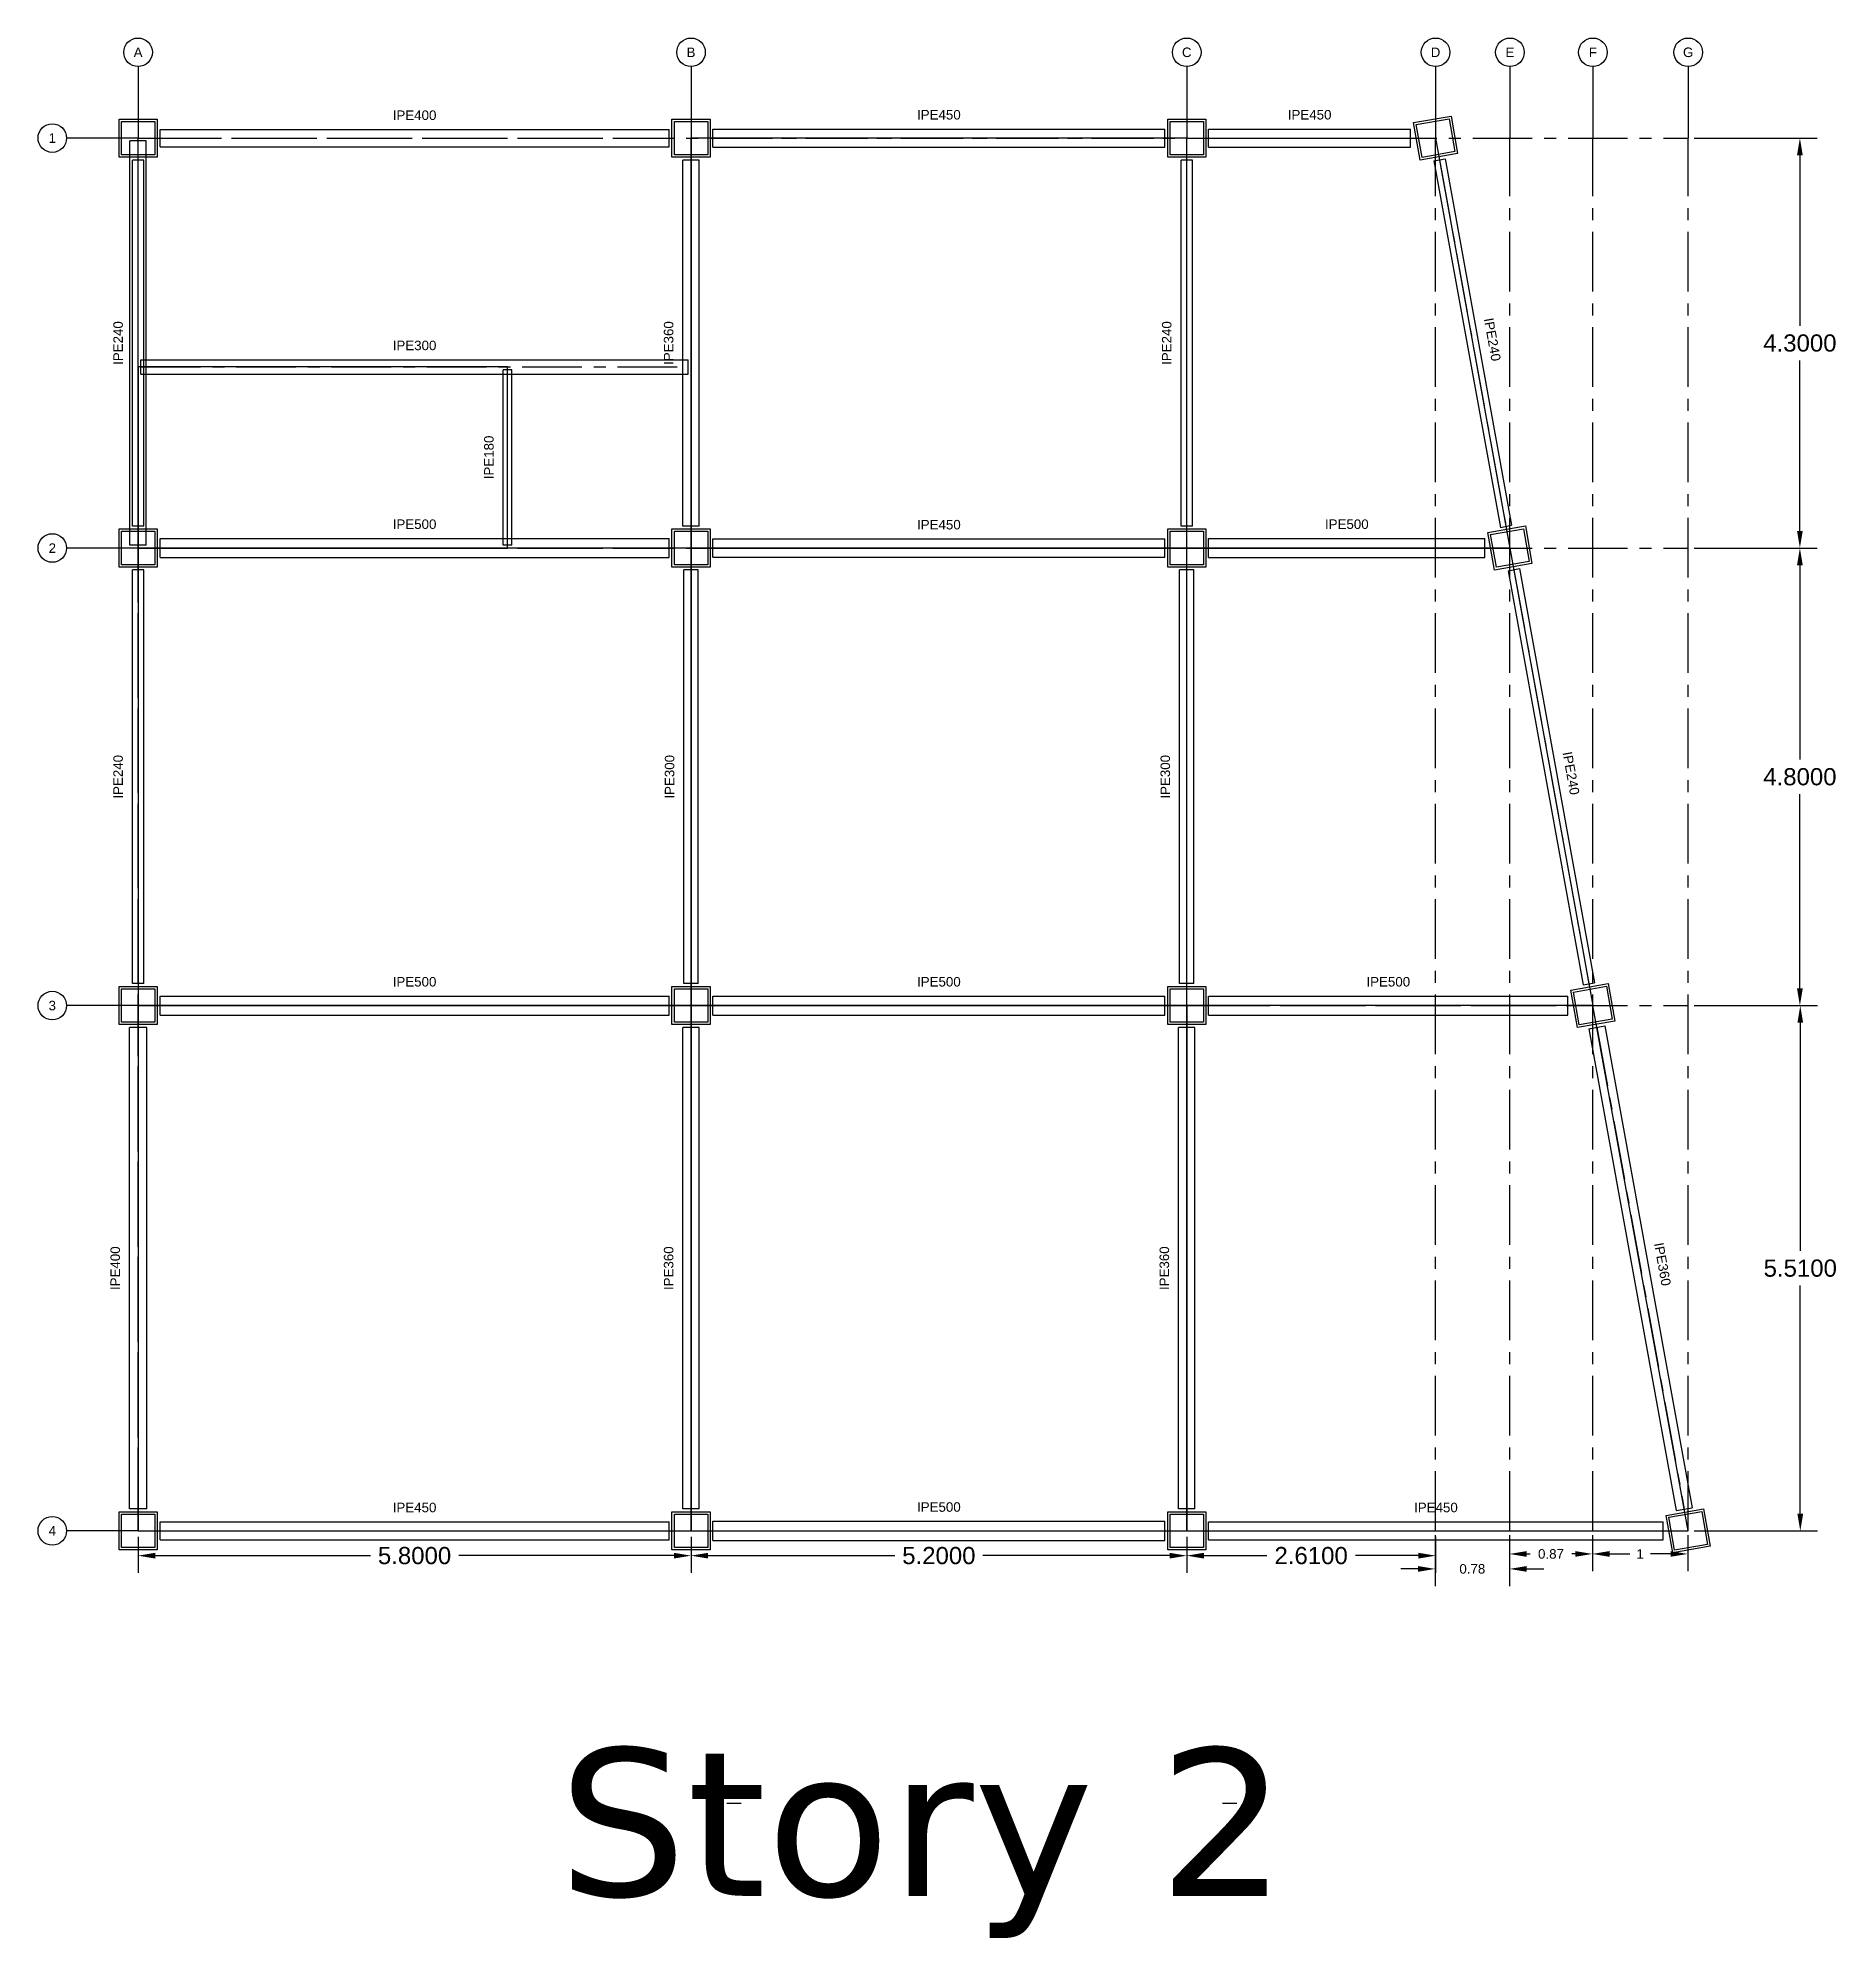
# Model space of a CAD drawing. Header units: metres. Extents: x 158 to 495, y 93 to 262.
# Drawn here: x 206.19 to 225.05, y 199.16 to 219.09 of the extents above; entities that cross this region are included whole.
import ezdxf
from ezdxf.enums import TextEntityAlignment as Align

# ---------------------------------------------------------------- set-up
doc = ezdxf.new("R2010")
doc.units = ezdxf.units.M
doc.header["$MEASUREMENT"] = 0
doc.linetypes.add('CENTER', pattern=[2, 1.25, -0.25, 0.25, -0.25])
doc.styles.get("Standard").update_dxf_attribs({"font": 'arial.ttf'})
doc.dimstyles.get("Standard").update_dxf_attribs({"dimtxt": 0.18, "dimasz": 0.18, "dimexe": 0.18, "dimexo": 0.0625, "dimgap": 0.09, "dimtad": 0, "dimtih": 1, "dimtoh": 1, "dimdec": 4, "dimzin": 0, "dimdsep": 46, "dimtxsty": 'Standard', "dimcen": 0.09, "dimadec": 0, "dimazin": 0, "dimtfac": 1, "dimtdec": 4, "dimtofl": 0, "dimtmove": 0, "dimatfit": 3, "dimfxl": 1, "dimtolj": 1, "dimtzin": 0, "dimarcsym": 0})

msp = doc.modelspace()

# ---------------------------------------------------------------- texts
for s, p in [('A', (207.24418, 218.93748)), ('B', (213.04418, 218.93748)), ('C', (218.24418, 218.93748)), ('D', (220.85418, 218.93748)), ('E', (221.63418, 218.93748)), ('F', (222.50418, 218.93748)), ('G', (223.50418, 218.93748)), ('IPE400', (210.14418, 218.27748)), ('IPE450', (215.64418, 218.28248)), ('IPE450', (219.53333, 218.28248)), ('1', (206.34418, 218.03748)), ('IPE300', (210.14418, 215.86248)), ('IPE500', (210.14418, 213.98748)), ('IPE450', (215.64418, 213.98248)), ('IPE500', (219.92333, 213.98748)), ('2', (206.34418, 213.73748)), ('IPE500', (210.14418, 209.18748)), ('IPE500', (215.64418, 209.18748)), ('IPE500', (220.35833, 209.18748)), ('3', (206.34418, 208.93748)), ('IPE450', (210.14418, 203.67248)), ('IPE500', (215.64418, 203.67748)), ('IPE450', (220.85833, 203.67248)), ('4', (206.34418, 203.42748))]:
    msp.add_text(s, height=0.1).set_placement(p, align=Align.MIDDLE)
for s, rotation, p in [('IPE240', 90, (207.03418, 215.88748)), ('IPE360', 90, (212.80918, 215.88748)), ('IPE240', 90, (218.03418, 215.88748)), ('IPE240', 280.281393, (221.4508, 215.92496)), ('IPE180', 90, (210.92368, 214.68748)), ('IPE240', 90, (207.03418, 211.33748)), ('IPE300', 90, (212.81918, 211.33748)), ('IPE300', 90, (218.01918, 211.33748)), ('IPE240', 280.273331, (222.27581, 211.37493)), ('IPE400', 90, (207.00418, 206.18248)), ('IPE360', 90, (212.80918, 206.18248)), ('IPE360', 90, (218.00918, 206.18248)), ('IPE360', 280.286544, (223.2354, 206.22445))]:
    msp.add_text(s, height=0.1, rotation=rotation).set_placement(p, align=Align.MIDDLE)
at = {"insert": (211.65067, 201.14855), "char_height": 1.55, "attachment_point": 1}
msp.add_mtext_dynamic_manual_height_columns('{\\fVerdana|b0|i0|c0|p34;Story 2}', width=8.7628607, gutter_width=1, heights=[0], dxfattribs=at)

# ---------------------------------------------------------------- blocks, each defined once
blk = doc.blocks.new('*D196')
at = {"color": 0, "lineweight": -2, "transparency": 16777216}
for p, q in [((207.244, 203.365), (207.244, 202.987)), ((213.044, 203.365), (213.044, 202.987)), ((207.424, 203.167), (209.681, 203.167)), ((212.864, 203.167), (210.607, 203.167))]:
    blk.add_line(p, q, dxfattribs=at)
at = {"color": 0, "transparency": 16777216}
for points in [[(207.424, 203.197), (207.424, 203.137), (207.244, 203.167)], [(212.864, 203.197), (212.864, 203.137), (213.044, 203.167)]]:
    blk.add_solid(points, dxfattribs=at)
at = {"layer": 'Defpoints', "color": 0, "transparency": 16777216}
for p in [(207.244, 203.427), (213.044, 203.427), (213.044, 203.167)]:
    blk.add_point(p, dxfattribs=at)
at = {"color": 0, "transparency": 16777216, "insert": (210.144, 203.167), "char_height": 0.18, "attachment_point": 5}
blk.add_mtext('\\A1;5.8000', dxfattribs=at)
blk = doc.blocks.new('*D197')
at = {"color": 0, "lineweight": -2, "transparency": 16777216}
for p, q in [((213.044, 203.365), (213.044, 202.987)), ((218.244, 203.365), (218.244, 202.987)), ((213.224, 203.167), (215.181, 203.167)), ((218.064, 203.167), (216.107, 203.167))]:
    blk.add_line(p, q, dxfattribs=at)
at = {"color": 0, "transparency": 16777216}
for points in [[(213.224, 203.197), (213.224, 203.137), (213.044, 203.167)], [(218.064, 203.197), (218.064, 203.137), (218.244, 203.167)]]:
    blk.add_solid(points, dxfattribs=at)
at = {"layer": 'Defpoints', "color": 0, "transparency": 16777216}
for p in [(213.044, 203.427), (218.244, 203.427), (218.244, 203.167)]:
    blk.add_point(p, dxfattribs=at)
at = {"color": 0, "transparency": 16777216, "insert": (215.644, 203.167), "char_height": 0.18, "attachment_point": 5}
blk.add_mtext('\\A1;5.2000', dxfattribs=at)
blk = doc.blocks.new('*D198')
at = {"color": 0, "lineweight": -2, "transparency": 16777216}
for p, q in [((218.244, 203.365), (218.244, 202.987)), ((220.854, 203.365), (220.854, 202.987)), ((218.424, 203.167), (219.084, 203.167)), ((220.674, 203.167), (220.014, 203.167))]:
    blk.add_line(p, q, dxfattribs=at)
at = {"color": 0, "transparency": 16777216}
for points in [[(218.424, 203.197), (218.424, 203.137), (218.244, 203.167)], [(220.674, 203.197), (220.674, 203.137), (220.854, 203.167)]]:
    blk.add_solid(points, dxfattribs=at)
at = {"layer": 'Defpoints', "color": 0, "transparency": 16777216}
for p in [(218.244, 203.427), (220.854, 203.427), (220.854, 203.167)]:
    blk.add_point(p, dxfattribs=at)
at = {"color": 0, "transparency": 16777216, "insert": (219.549, 203.167), "char_height": 0.18, "attachment_point": 5}
blk.add_mtext('\\A1;2.6100', dxfattribs=at)
blk = doc.blocks.new('*D220')
at = {"color": 0, "lineweight": -2, "transparency": 16777216}
for p, q in [((223.567, 218.037), (224.856, 218.037)), ((224.676, 217.857), (224.676, 216.069)), ((224.676, 213.917), (224.676, 215.706)), ((223.567, 213.737), (224.856, 213.737))]:
    blk.add_line(p, q, dxfattribs=at)
at = {"color": 0, "transparency": 16777216}
for points in [[(224.646, 217.857), (224.706, 217.857), (224.676, 218.037)], [(224.646, 213.917), (224.706, 213.917), (224.676, 213.737)]]:
    blk.add_solid(points, dxfattribs=at)
at = {"layer": 'Defpoints', "color": 0, "transparency": 16777216}
for p in [(223.504, 218.037), (223.504, 213.737), (224.676, 213.737)]:
    blk.add_point(p, dxfattribs=at)
at = {"color": 0, "transparency": 16777216, "insert": (224.676, 215.887), "char_height": 0.18, "attachment_point": 5}
blk.add_mtext('\\A1;4.3000', dxfattribs=at)
blk = doc.blocks.new('*D221')
at = {"color": 0, "lineweight": -2, "transparency": 16777216}
for p, q in [((223.567, 213.737), (224.856, 213.737)), ((224.676, 213.557), (224.676, 211.519)), ((224.676, 209.117), (224.676, 211.156)), ((223.567, 208.937), (224.856, 208.937))]:
    blk.add_line(p, q, dxfattribs=at)
at = {"color": 0, "transparency": 16777216}
for points in [[(224.646, 213.557), (224.706, 213.557), (224.676, 213.737)], [(224.646, 209.117), (224.706, 209.117), (224.676, 208.937)]]:
    blk.add_solid(points, dxfattribs=at)
at = {"layer": 'Defpoints', "color": 0, "transparency": 16777216}
for p in [(223.504, 213.737), (223.504, 208.937), (224.676, 208.937)]:
    blk.add_point(p, dxfattribs=at)
at = {"color": 0, "transparency": 16777216, "insert": (224.676, 211.337), "char_height": 0.18, "attachment_point": 5}
blk.add_mtext('\\A1;4.8000', dxfattribs=at)
blk = doc.blocks.new('*D222')
at = {"color": 0, "lineweight": -2, "transparency": 16777216}
for p, q in [((223.567, 208.937), (224.86, 208.937)), ((224.68, 208.757), (224.68, 206.364)), ((224.68, 203.607), (224.68, 206.001)), ((223.567, 203.427), (224.86, 203.427))]:
    blk.add_line(p, q, dxfattribs=at)
at = {"color": 0, "transparency": 16777216}
for points in [[(224.65, 208.757), (224.71, 208.757), (224.68, 208.937)], [(224.65, 203.607), (224.71, 203.607), (224.68, 203.427)]]:
    blk.add_solid(points, dxfattribs=at)
at = {"layer": 'Defpoints', "color": 0, "transparency": 16777216}
for p in [(223.504, 208.937), (223.504, 203.427), (224.68, 203.427)]:
    blk.add_point(p, dxfattribs=at)
at = {"color": 0, "transparency": 16777216, "insert": (224.68, 206.182), "char_height": 0.18, "attachment_point": 5}
blk.add_mtext('\\A1;5.5100', dxfattribs=at)
blk = doc.blocks.new('*D238')
at = {"color": 0, "lineweight": -2, "transparency": 16777216}
for p, q in [((220.85, 203.383), (220.85, 202.848)), ((221.63, 203.383), (221.63, 202.848)), ((220.67, 203.028), (220.49, 203.028)), ((221.81, 203.028), (221.99, 203.028))]:
    blk.add_line(p, q, dxfattribs=at)
at = {"color": 0, "transparency": 16777216}
for points in [[(220.67, 203.058), (220.67, 202.998), (220.85, 203.028)], [(221.81, 203.058), (221.81, 202.998), (221.63, 203.028)]]:
    blk.add_solid(points, dxfattribs=at)
at = {"layer": 'Defpoints', "color": 0, "transparency": 16777216}
for p in [(220.85, 203.445), (221.63, 203.445), (221.63, 203.028)]:
    blk.add_point(p, dxfattribs=at)
at = {"color": 0, "transparency": 16777216, "insert": (221.24, 203.028), "char_height": 0.18, "attachment_point": 5}
blk.add_mtext('\\A1;{\\H0.55556x;0.78}', dxfattribs=at)
blk = doc.blocks.new('*D239')
at = {"color": 0, "lineweight": -2, "transparency": 16777216}
for p, q in [((221.63, 203.383), (221.63, 203.005)), ((222.5, 203.383), (222.5, 203.005)), ((221.81, 203.185), (221.845, 203.185)), ((222.32, 203.185), (222.285, 203.185))]:
    blk.add_line(p, q, dxfattribs=at)
at = {"color": 0, "transparency": 16777216}
for points in [[(221.81, 203.215), (221.81, 203.155), (221.63, 203.185)], [(222.32, 203.215), (222.32, 203.155), (222.5, 203.185)]]:
    blk.add_solid(points, dxfattribs=at)
at = {"layer": 'Defpoints', "color": 0, "transparency": 16777216}
for p in [(221.63, 203.445), (222.5, 203.445), (222.5, 203.185)]:
    blk.add_point(p, dxfattribs=at)
at = {"color": 0, "transparency": 16777216, "insert": (222.065, 203.185), "char_height": 0.18, "attachment_point": 5}
blk.add_mtext('\\A1;{\\H0.55556x;0.87}', dxfattribs=at)
blk = doc.blocks.new('*D240')
at = {"color": 0, "lineweight": -2, "transparency": 16777216}
for p, q in [((222.5, 203.383), (222.5, 203.005)), ((223.5, 203.383), (223.5, 203.005)), ((222.68, 203.185), (222.892, 203.185)), ((223.32, 203.185), (223.108, 203.185))]:
    blk.add_line(p, q, dxfattribs=at)
at = {"color": 0, "transparency": 16777216}
for points in [[(222.68, 203.215), (222.68, 203.155), (222.5, 203.185)], [(223.32, 203.215), (223.32, 203.155), (223.5, 203.185)]]:
    blk.add_solid(points, dxfattribs=at)
at = {"layer": 'Defpoints', "color": 0, "transparency": 16777216}
for p in [(222.5, 203.445), (223.5, 203.445), (223.5, 203.185)]:
    blk.add_point(p, dxfattribs=at)
at = {"color": 0, "transparency": 16777216, "insert": (223, 203.185), "char_height": 0.18, "attachment_point": 5}
blk.add_mtext('\\A1;{\\H0.55556x;1}', dxfattribs=at)

# ---------------------------------------------------------------- dimensions: what is measured, and where the dimension line sits
for base, p1, p2, picture, middle in [((224.67572, 213.73748), (223.50418, 218.03748), (223.50418, 213.73748), '*D220', (224.67572, 215.88748)), ((224.67572, 208.93748), (223.50418, 213.73748), (223.50418, 208.93748), '*D221', (224.67572, 211.33748)), ((224.67992, 203.42748), (223.50418, 208.93748), (223.50418, 203.42748), '*D222', (224.67992, 206.18248))]:
    dim = msp.add_linear_dim(base=base, p1=p1, p2=p2, angle=90, dimstyle='Standard')
    dim.commit()
    dim.dimension.update_dxf_attribs({"geometry": picture, "text_midpoint": middle})
for base, p1, p2, picture, middle in [((213.04418, 203.16748), (207.24418, 203.42748), (213.04418, 203.42748), '*D196', (210.14418, 203.16748)), ((218.24418, 203.16748), (213.04418, 203.42748), (218.24418, 203.42748), '*D197', (215.64418, 203.16748)), ((220.85418, 203.16748), (218.24418, 203.42748), (220.85418, 203.42748), '*D198', (219.54918, 203.16748))]:
    dim = msp.add_linear_dim(base=base, p1=p1, p2=p2, dimstyle='Standard')
    dim.commit()
    dim.dimension.update_dxf_attribs({"geometry": picture, "text_midpoint": middle})
for base, p1, p2, text, picture, middle in [((221.63004, 203.02774), (220.85004, 203.44534), (221.63004, 203.44534), '{\\H0.55556x;0.78}', '*D238', (221.24004, 203.02774)), ((222.50004, 203.18534), (221.63004, 203.44534), (222.50004, 203.44534), '{\\H0.55556x;0.87}', '*D239', (222.06504, 203.18534))]:
    dim = msp.add_linear_dim(base=base, p1=p1, p2=p2, text=text, dimstyle='Standard')
    dim.commit()
    dim.dimension.update_dxf_attribs({"geometry": picture, "text_midpoint": middle, "dimtype": 160})
dim = msp.add_linear_dim(base=(223.50004, 203.18534), p1=(222.50004, 203.44534), p2=(223.50004, 203.44534), text='{\\H0.55556x;1}', dimstyle='Standard')
dim.commit()
dim.dimension.update_dxf_attribs({"geometry": '*D240', "text_midpoint": (223.00004, 203.18534)})

# ---------------------------------------------------------------- linework, layer by layer
at = {"linetype": 'Continuous'}
for p, q in [((207.24418, 218.78748), (207.24418, 218.03748)), ((213.04418, 218.78748), (213.04418, 218.03748)), ((218.24418, 218.78748), (218.24418, 218.03748)), ((220.85418, 218.78748), (220.85418, 218.03748)), ((221.63418, 218.78748), (221.63418, 218.03748)), ((222.50418, 218.78748), (222.50418, 218.03748)), ((223.50418, 218.78748), (223.50418, 218.03748)), ((207.47418, 218.12748), (212.81418, 218.12748)), ((207.47418, 217.94748), (207.47418, 218.12748)), ((212.81418, 217.94748), (212.81418, 218.12748)), ((213.27418, 218.13248), (218.01418, 218.13248)), ((213.27418, 217.94248), (213.27418, 218.13248)), ((218.01418, 217.94248), (218.01418, 218.13248)), ((218.47418, 218.13248), (220.59249, 218.13248)), ((218.47418, 217.94248), (218.47418, 218.13248)), ((220.59249, 217.94248), (220.59249, 218.13248)), ((207.24418, 218.03748), (206.49418, 218.03748)), ((207.15918, 213.76748), (207.15918, 218.00748)), ((207.32918, 218.00748), (207.15918, 218.00748)), ((207.32918, 213.76748), (207.32918, 218.00748)), ((207.47418, 217.94748), (212.81418, 217.94748)), ((213.27418, 217.94248), (218.01418, 217.94248)), ((218.47418, 217.94248), (220.59249, 217.94248)), ((207.18418, 213.96748), (207.18418, 217.80748)), ((207.30418, 217.80748), (207.18418, 217.80748)), ((207.30418, 213.96748), (207.30418, 217.80748)), ((212.95918, 213.96748), (212.95918, 217.80748)), ((213.12918, 217.80748), (212.95918, 217.80748)), ((213.12918, 213.96748), (213.12918, 217.80748)), ((218.18418, 213.96748), (218.18418, 217.80748)), ((218.30418, 217.80748), (218.18418, 217.80748)), ((218.30418, 213.96748), (218.30418, 217.80748)), ((220.83637, 217.7995), (220.95444, 217.82092)), ((220.83637, 217.7995), (221.53391, 213.95404)), ((220.95444, 217.82092), (221.65199, 213.97546)), ((207.27418, 215.71248), (213.01418, 215.71248)), ((207.27418, 215.56248), (207.27418, 215.71248)), ((213.01418, 215.56248), (213.01418, 215.71248)), ((207.27418, 215.56248), (213.01418, 215.56248)), ((211.07368, 213.76748), (211.07368, 215.60748)), ((211.16468, 215.60748), (211.07368, 215.60748)), ((211.16468, 213.76748), (211.16468, 215.60748)), ((207.30418, 213.96748), (207.18418, 213.96748)), ((213.12918, 213.96748), (212.95918, 213.96748)), ((218.30418, 213.96748), (218.18418, 213.96748)), ((221.53391, 213.95404), (221.65199, 213.97546)), ((207.24418, 213.73748), (206.49418, 213.73748)), ((207.32918, 213.76748), (207.15918, 213.76748)), ((207.47418, 213.83748), (212.81418, 213.83748)), ((207.47418, 213.63748), (207.47418, 213.83748)), ((211.16468, 213.76748), (211.07368, 213.76748)), ((212.81418, 213.63748), (212.81418, 213.83748)), ((213.27418, 213.83248), (218.01418, 213.83248)), ((213.27418, 213.64248), (213.27418, 213.83248)), ((218.01418, 213.64248), (218.01418, 213.83248)), ((218.47418, 213.83748), (221.37249, 213.83748)), ((218.47418, 213.63748), (218.47418, 213.83748)), ((221.37249, 213.63748), (221.37249, 213.83748)), ((207.18418, 209.16748), (207.18418, 213.50748)), ((207.30418, 213.50748), (207.18418, 213.50748)), ((207.30418, 209.16748), (207.30418, 213.50748)), ((207.47418, 213.63748), (212.81418, 213.63748)), ((212.96918, 209.16748), (212.96918, 213.50748)), ((213.11918, 213.50748), (212.96918, 213.50748)), ((213.11918, 209.16748), (213.11918, 213.50748)), ((213.27418, 213.64248), (218.01418, 213.64248)), ((218.16918, 209.16748), (218.16918, 213.50748)), ((218.31918, 213.50748), (218.16918, 213.50748)), ((218.31918, 209.16748), (218.31918, 213.50748)), ((218.47418, 213.63748), (221.37249, 213.63748)), ((221.61633, 213.49953), (221.7344, 213.52093)), ((221.61633, 213.49953), (222.40395, 209.15403)), ((221.7344, 213.52093), (222.52203, 209.17543)), ((207.30418, 209.16748), (207.18418, 209.16748)), ((213.11918, 209.16748), (212.96918, 209.16748)), ((218.31918, 209.16748), (218.16918, 209.16748)), ((222.40395, 209.15403), (222.52203, 209.17543)), ((207.24418, 208.93748), (206.49418, 208.93748)), ((207.47418, 209.03748), (212.81418, 209.03748)), ((207.47418, 208.83748), (207.47418, 209.03748)), ((212.81418, 208.83748), (212.81418, 209.03748)), ((213.27418, 209.03748), (218.01418, 209.03748)), ((213.27418, 208.83748), (213.27418, 209.03748)), ((218.01418, 208.83748), (218.01418, 209.03748)), ((218.47418, 209.03748), (222.24249, 209.03748)), ((218.47418, 208.83748), (218.47418, 209.03748)), ((222.24249, 208.83748), (222.24249, 209.03748)), ((207.15418, 203.65748), (207.15418, 208.70748)), ((207.33418, 208.70748), (207.15418, 208.70748)), ((207.33418, 203.65748), (207.33418, 208.70748)), ((207.47418, 208.83748), (212.81418, 208.83748)), ((212.95918, 203.65748), (212.95918, 208.70748)), ((213.12918, 208.70748), (212.95918, 208.70748)), ((213.12918, 203.65748), (213.12918, 208.70748)), ((213.27418, 208.83748), (218.01418, 208.83748)), ((218.15918, 203.65748), (218.15918, 208.70748)), ((218.32918, 208.70748), (218.15918, 208.70748)), ((218.32918, 203.65748), (218.32918, 208.70748)), ((218.47418, 208.83748), (222.24249, 208.83748)), ((222.46179, 208.69502), (222.62906, 208.72538)), ((222.46179, 208.69502), (223.37929, 203.63959)), ((222.62906, 208.72538), (223.54656, 203.66994)), ((207.33418, 203.65748), (207.15418, 203.65748)), ((207.47418, 203.52248), (212.81418, 203.52248)), ((207.47418, 203.33248), (207.47418, 203.52248)), ((212.81418, 203.33248), (212.81418, 203.52248)), ((213.12918, 203.65748), (212.95918, 203.65748)), ((213.27418, 203.52748), (218.01418, 203.52748)), ((213.27418, 203.32748), (213.27418, 203.52748)), ((218.01418, 203.32748), (218.01418, 203.52748)), ((218.32918, 203.65748), (218.15918, 203.65748)), ((218.47418, 203.52248), (223.24249, 203.52248)), ((218.47418, 203.33248), (218.47418, 203.52248)), ((223.24249, 203.33248), (223.24249, 203.52248)), ((223.37929, 203.63959), (223.54656, 203.66994)), ((207.24418, 203.42748), (206.49418, 203.42748)), ((207.47418, 203.33248), (212.81418, 203.33248)), ((213.27418, 203.32748), (218.01418, 203.32748)), ((218.47418, 203.33248), (223.24249, 203.33248)), ((213.56934, 200.56827), (213.41934, 200.56827)), ((218.76934, 200.56827), (218.61934, 200.56827))]:
    msp.add_line(p, q, dxfattribs=at)
at = {"linetype": 'CENTER', "ltscale": 0.5}
for p, q in [((207.24418, 203.42748), (207.24418, 218.03748)), ((207.24418, 218.03748), (223.50418, 218.03748)), ((207.24418, 213.76748), (207.24418, 218.00748)), ((207.47418, 218.03748), (212.81418, 218.03748)), ((213.04418, 203.42748), (213.04418, 218.03748)), ((213.27418, 218.03748), (218.01418, 218.03748)), ((218.24418, 203.42748), (218.24418, 218.03748)), ((218.47418, 218.03748), (220.59249, 218.03748)), ((220.85418, 203.42748), (220.85418, 218.03748)), ((221.63418, 203.42748), (221.63418, 218.03748)), ((222.50418, 203.42748), (222.50418, 218.03748)), ((223.50418, 203.42748), (223.50418, 218.03748)), ((207.24418, 213.96748), (207.24418, 217.80748)), ((213.04418, 213.96748), (213.04418, 217.80748)), ((218.24418, 213.96748), (218.24418, 217.80748)), ((220.8954, 217.81021), (221.59295, 213.96475)), ((207.27418, 215.63748), (213.01418, 215.63748)), ((211.11918, 213.76748), (211.11918, 215.60748)), ((207.24418, 213.73748), (223.50418, 213.73748)), ((207.47418, 213.73748), (212.81418, 213.73748)), ((213.27418, 213.73748), (218.01418, 213.73748)), ((218.47418, 213.73748), (221.37249, 213.73748)), ((207.24418, 209.16748), (207.24418, 213.50748)), ((213.04418, 209.16748), (213.04418, 213.50748)), ((218.24418, 209.16748), (218.24418, 213.50748)), ((221.67537, 213.51023), (222.46299, 209.16473)), ((207.24418, 208.93748), (223.50418, 208.93748)), ((207.47418, 208.93748), (212.81418, 208.93748)), ((213.27418, 208.93748), (218.01418, 208.93748)), ((218.47418, 208.93748), (222.24249, 208.93748)), ((207.24418, 203.65748), (207.24418, 208.70748)), ((213.04418, 203.65748), (213.04418, 208.70748)), ((218.24418, 203.65748), (218.24418, 208.70748)), ((222.54543, 208.7102), (223.46293, 203.65477)), ((207.24418, 203.42748), (223.50418, 203.42748)), ((207.47418, 203.42748), (212.81418, 203.42748)), ((213.27418, 203.42748), (218.01418, 203.42748)), ((218.47418, 203.42748), (223.24249, 203.42748))]:
    msp.add_line(p, q, dxfattribs=at)
at = {"linetype": 'Continuous'}
for points in [[(221.08587, 217.87525), (220.69194, 217.80579), (220.62249, 218.19971), (221.01641, 218.26917)], [(207.44418, 217.83748), (207.04418, 217.83748), (207.04418, 218.23748), (207.44418, 218.23748)], [(207.41918, 217.86248), (207.06918, 217.86248), (207.06918, 218.21248), (207.41918, 218.21248)], [(213.24418, 217.83748), (212.84418, 217.83748), (212.84418, 218.23748), (213.24418, 218.23748)], [(213.21918, 217.86248), (212.86918, 217.86248), (212.86918, 218.21248), (213.21918, 218.21248)], [(218.44418, 217.83748), (218.04418, 217.83748), (218.04418, 218.23748), (218.44418, 218.23748)], [(218.41918, 217.86248), (218.06918, 217.86248), (218.06918, 218.21248), (218.41918, 218.21248)], [(221.05691, 217.89553), (220.71222, 217.83475), (220.65145, 218.17943), (220.99613, 218.24021)], [(213.04418, 213.73748), (218.24418, 213.73748), (218.24418, 218.03748), (213.04418, 218.03748)], [(218.24418, 218.03748), (220.85418, 218.03748), (221.63418, 213.73748), (218.24418, 213.73748)], [(207.24418, 215.63748), (207.24418, 213.73748), (211.11918, 213.73748), (211.11918, 215.63748)], [(207.44418, 213.53748), (207.04418, 213.53748), (207.04418, 213.93748), (207.44418, 213.93748)], [(207.41918, 213.56248), (207.06918, 213.56248), (207.06918, 213.91248), (207.41918, 213.91248)], [(213.24418, 213.53748), (212.84418, 213.53748), (212.84418, 213.93748), (213.24418, 213.93748)], [(213.21918, 213.56248), (212.86918, 213.56248), (212.86918, 213.91248), (213.21918, 213.91248)], [(218.44418, 213.53748), (218.04418, 213.53748), (218.04418, 213.93748), (218.44418, 213.93748)], [(218.41918, 213.56248), (218.06918, 213.56248), (218.06918, 213.91248), (218.41918, 213.91248)], [(221.86587, 213.57525), (221.47194, 213.50579), (221.40249, 213.89971), (221.79641, 213.96917)], [(221.83691, 213.59553), (221.49222, 213.53475), (221.43145, 213.87943), (221.77613, 213.94021)], [(207.24418, 208.93748), (213.04418, 208.93748), (213.04418, 213.73748), (207.24418, 213.73748)], [(213.04418, 208.93748), (218.24418, 208.93748), (218.24418, 213.73748), (213.04418, 213.73748)], [(218.24418, 213.73748), (221.63418, 213.73748), (222.50418, 208.93748), (218.24418, 208.93748)], [(207.44418, 208.73748), (207.04418, 208.73748), (207.04418, 209.13748), (207.44418, 209.13748)], [(207.41918, 208.76248), (207.06918, 208.76248), (207.06918, 209.11248), (207.41918, 209.11248)], [(213.24418, 208.73748), (212.84418, 208.73748), (212.84418, 209.13748), (213.24418, 209.13748)], [(213.21918, 208.76248), (212.86918, 208.76248), (212.86918, 209.11248), (213.21918, 209.11248)], [(218.44418, 208.73748), (218.04418, 208.73748), (218.04418, 209.13748), (218.44418, 209.13748)], [(218.41918, 208.76248), (218.06918, 208.76248), (218.06918, 209.11248), (218.41918, 209.11248)], [(222.73587, 208.77525), (222.34194, 208.70579), (222.27249, 209.09971), (222.66641, 209.16917)], [(222.70691, 208.79553), (222.36222, 208.73475), (222.30145, 209.07943), (222.64613, 209.14021)], [(207.24418, 203.42748), (213.04418, 203.42748), (213.04418, 208.93748), (207.24418, 208.93748)], [(213.04418, 203.42748), (218.24418, 203.42748), (218.24418, 208.93748), (213.04418, 208.93748)], [(218.24418, 208.93748), (218.24418, 203.42748), (223.50418, 203.42748), (222.50418, 208.93748)], [(207.44418, 203.22748), (207.04418, 203.22748), (207.04418, 203.62748), (207.44418, 203.62748)], [(207.41918, 203.25248), (207.06918, 203.25248), (207.06918, 203.60248), (207.41918, 203.60248)], [(213.24418, 203.22748), (212.84418, 203.22748), (212.84418, 203.62748), (213.24418, 203.62748)], [(213.21918, 203.25248), (212.86918, 203.25248), (212.86918, 203.60248), (213.21918, 203.60248)], [(218.44418, 203.22748), (218.04418, 203.22748), (218.04418, 203.62748), (218.44418, 203.62748)], [(218.41918, 203.25248), (218.06918, 203.25248), (218.06918, 203.60248), (218.41918, 203.60248)], [(223.73587, 203.26525), (223.34194, 203.19579), (223.27249, 203.58971), (223.66641, 203.65917)], [(223.70691, 203.28553), (223.36222, 203.22475), (223.30145, 203.56943), (223.64613, 203.63021)]]:
    msp.add_lwpolyline(points, close=True, dxfattribs=at)
for centre in [(207.24418, 218.93748), (213.04418, 218.93748), (218.24418, 218.93748), (220.85418, 218.93748), (221.63418, 218.93748), (222.50418, 218.93748), (223.50418, 218.93748), (206.34418, 218.03748), (206.34418, 213.73748), (206.34418, 208.93748), (206.34418, 203.42748)]:
    msp.add_circle(centre, 0.15, dxfattribs=at)

msp.set_redraw_order([(e.dxf.handle, doc.entitydb.next_handle()) for e in msp.query("TEXT MTEXT ATTDEF DIMENSION ARC_DIMENSION")])  # texts and dimensions are drawn at this point

doc.saveas('drawing.dxf')
